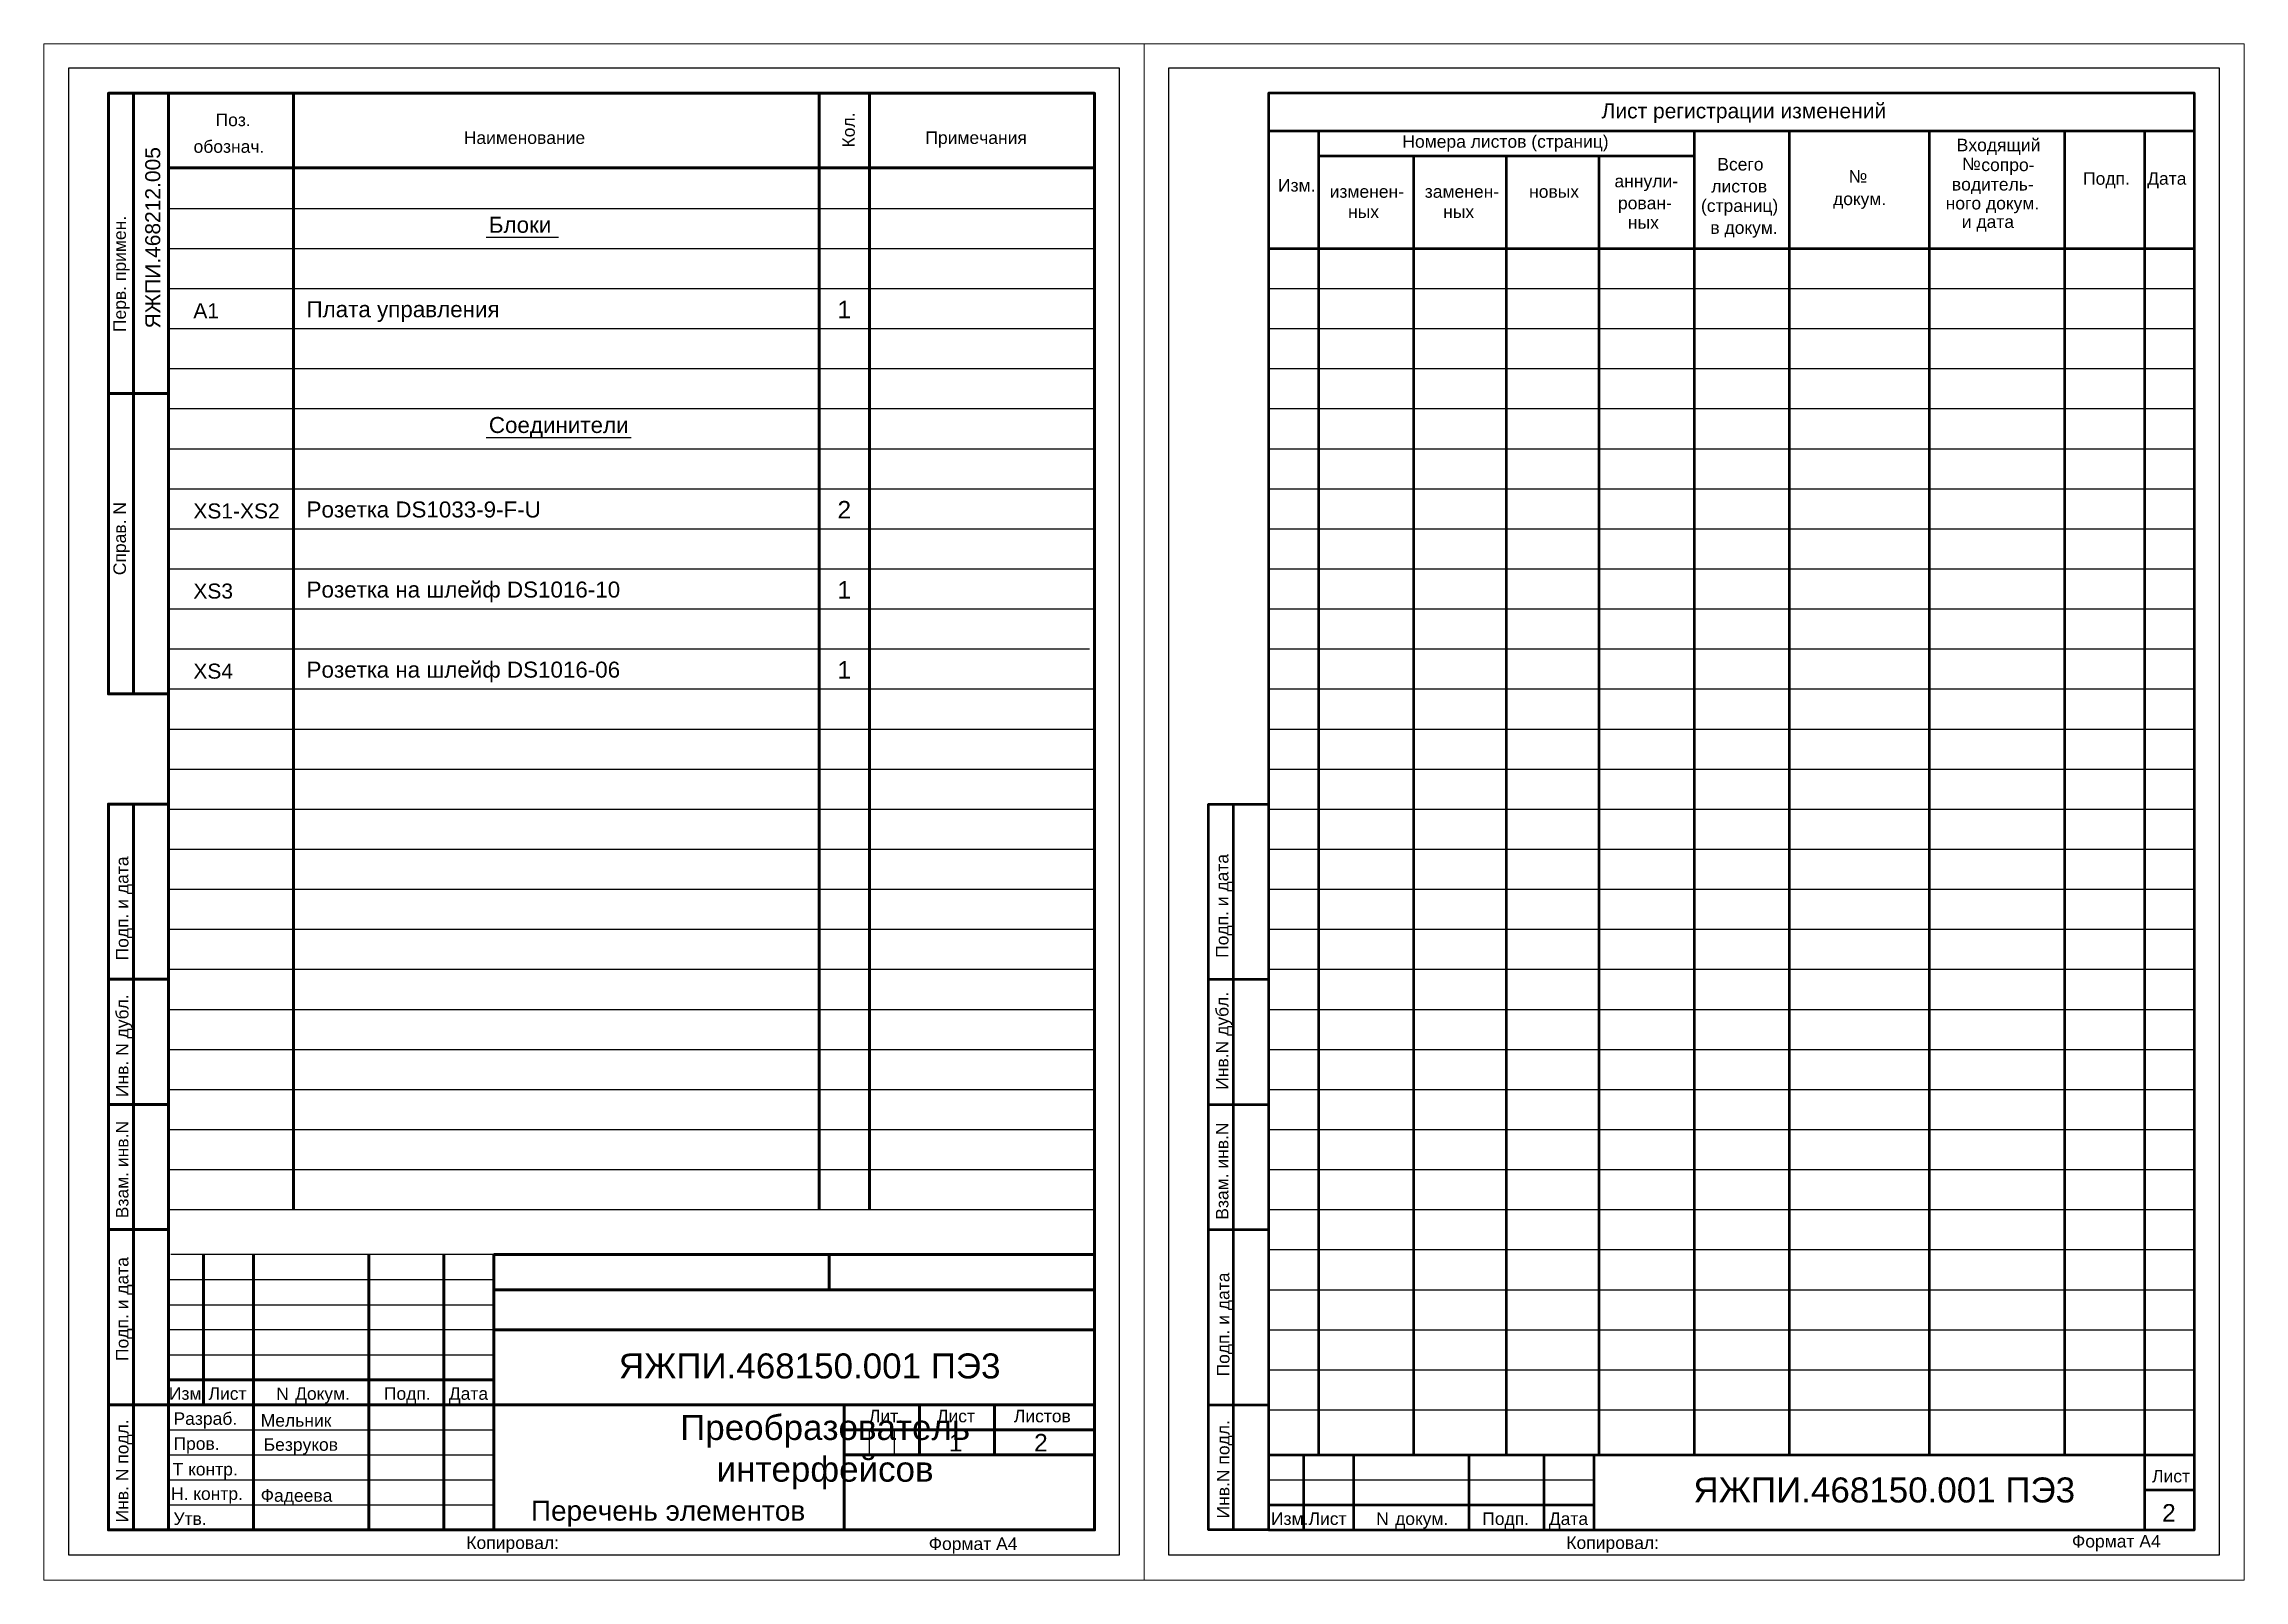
# Model space of a CAD drawing. Header units: millimetres. Extents: x 616 to 3040, y 265 to 2725.
# Drawn here: x 1938.3 to 2377.8, y 1787.2 to 2094.1 of the extents above; entities that cross this region are included whole.
import ezdxf

# ---------------------------------------------------------------- set-up
doc = ezdxf.new("R2010")
doc.units = ezdxf.units.MM
for name, color, linetype in [('3', 3, 'Continuous'), ('Text', 140, 'Continuous'), ('TONK', 7, 'Continuous'), ('Wire', 6, 'Continuous')]:
    doc.layers.add(name, color=color, linetype=linetype)
for name, color, linetype, lineweight in [('Gate', 60, 'Continuous', 35), ('OSN', 7, 'Continuous', 60), ('КА тонкая', 7, 'Continuous', 15)]:
    doc.layers.add(name, color=color, linetype=linetype, lineweight=lineweight)
doc.styles.get("Standard").update_dxf_attribs({"font": 'arial.ttf'})

msp = doc.modelspace()

# ---------------------------------------------------------------- texts
at = {"layer": 'Text', "color": 0, "attachment_point": 1}
for s, insert, char_height in [('ЯЖПИ.468150.001 ПЭ3', (2053.14687, 1832.4839), 5), ('\\pxqc;Преобразователь\\Pинтерфейсов', (2065.39105, 1820.19351), 5), ('ЯЖПИ.468150.001 ПЭ3', (2267.79983, 1807.70357), 5), ('Перечень элементов ', (2035.59367, 1803.06757), 4)]:
    msp.add_mtext(s, dxfattribs=dict(at, insert=insert, char_height=char_height))
at = {"layer": 'TONK'}
for s, height, p in [('Поз.', 2.5, (1972.59973, 2077.65511)), ('Лист регистрации изменений', 3, (2249.46389, 2079.21356)), ('обознач.', 2.5, (1968.20369, 2072.33271)), ('Наименование', 2.5, (2022.17893, 2074.10386)), ('Примечания', 2.5, (2114.38077, 2074.10386)), ('Номера листов (страниц)', 2.5, (2209.6579, 2073.34452)), ('Входящий', 2.5, (2320.39137, 2072.64243)), ('Всего', 2.5, (2272.56842, 2068.79123)), ('сопро-', 2.5, (2325.30674, 2068.67909)), ('Изм.', 2.5, (2184.82033, 2064.58212)), ('аннули-', 2.5, (2252.02907, 2065.43265)), ('листов', 2.5, (2271.38601, 2064.40827)), ('водитель-', 2.5, (2319.42213, 2064.79298)), ('Подп.', 2.5, (2345.62938, 2065.95189)), ('Дата', 2.5, (2358.43892, 2065.95189)), ('изменен-', 2.5, (2195.1368, 2063.34653)), ('ных', 2.5, (2198.81677, 2059.29881)), ('заменен-', 2.5, (2214.1368, 2063.34653)), ('ных', 2.5, (2217.81677, 2059.29881)), ('новых', 2.5, (2234.97307, 2063.34653)), ('рован-', 2.5, (2252.72628, 2061.04969)), ('(страниц)', 2.5, (2269.30851, 2060.5191)), ('докум.', 2.5, (2295.68795, 2061.88145)), ('ного докум.', 2.5, (2318.18518, 2061.01109)), ('Блоки', 3.2, (2027.19106, 2056.36003)), ('ных', 2.5, (2254.71747, 2057.16052)), ('в докум.', 2.5, (2271.18496, 2056.13614)), ('и дата', 2.5, (2321.40123, 2057.32114)), ('A1', 3, (1968.16502, 2039.28218)), ('Плата управления', 3.2, (1990.77442, 2039.4807)), ('1', 3.5, (2096.82507, 2039.28218)), ('Соединители', 3.2, (2027.19106, 2016.36003)), ('XS1-XS2', 3, (1968.16502, 1999.28218)), ('Розетка DS1033-9-F-U', 3.2, (1990.77442, 1999.4807)), ('2', 3.5, (2096.82507, 1999.28218)), ('XS3', 3, (1968.16502, 1983.28218)), ('Розетка на шлейф DS1016-10', 3.2, (1990.77442, 1983.4807)), ('1', 3.5, (2096.82507, 1983.28218)), ('XS4', 3, (1968.16502, 1967.28218)), ('Розетка на шлейф DS1016-06', 3.2, (1990.77442, 1967.4807)), ('1', 3.5, (2096.82507, 1967.28218)), ('Изм.', 2.5, (1963.27744, 1823.21797)), ('Лист          Докум.       Подп.', 2.5, (1971.19068, 1823.21797)), ('N', 2.5, (1984.69068, 1823.17227)), ('Дата', 2.5, (2019.19068, 1823.21797)), ('Разраб.', 2.5, (1964.19068, 1818.21797)), ('Мельник ', 2.5, (1981.61587, 1817.84795)), ('   Лит.       Лист        Листов', 2.5, (2100.19068, 1818.71797)), ('Пров.', 2.5, (1964.19068, 1813.21797)), ('Безруков', 2.5, (1982.20478, 1813.02269)), ('1', 3.5, (2119.08412, 1812.90323)), ('2', 3.5, (2136.10072, 1812.90323)), ('Т контр.', 2.5, (1964.01995, 1808.09851)), ('Лист', 2.5, (2359.41568, 1806.71797)), ('Н. контр.', 2.5, (1963.69068, 1803.21797)), ('Фадеева', 2.5, (1981.61587, 1802.84795)), ('2', 3.5, (2361.42052, 1798.88336)), ('Утв.', 2.5, (1964.19068, 1798.21797)), ('Изм.', 2.5, (2183.41568, 1798.21797)), ('Лист          докум.       Подп.', 2.5, (2190.91568, 1798.21797)), ('N', 2.5, (2204.41568, 1798.21797)), ('Дата', 2.5, (2238.91568, 1798.21797)), ('Копировал:', 2.5, (2022.69068, 1793.41797)), ('                                                  Формат A4', 2.5, (2066.54226, 1793.21797)), ('Копировал:', 2.5, (2242.41568, 1793.41797)), ('Формат A4', 2.5, (2343.41568, 1793.71797))]:
    msp.add_text(s, height=height, dxfattribs=at).set_placement(p)
for s, height, p in [('Кол.', 2.5, (2100.27205, 2073.3976)), ('ЯЖПИ.468212.005', 3, (1961.54703, 2037.25012)), ('Справ. N                                   Перв. примен.', 2.5, (1954.69068, 1987.94926)), (' Инв. N дубл.       Подп. и дата', 2.5, (1955.19068, 1882.71797)), ('  Инв.N дубл.       Подп. и дата', 2.5, (2174.91568, 1883.21797)), ('Инв. N подл.            Подп. и дата        Взам. инв.N', 2.5, (1955.19068, 1798.71797)), (' Взам. инв.N', 2.5, (2174.91568, 1858.21797)), ('Инв.N подл.         Подп. и дата', 2.5, (2175.11568, 1799.51797))]:
    msp.add_text(s, height=height, rotation=90, dxfattribs=at).set_placement(p)
at = {"layer": 'TONK', "char_height": 2.5, "attachment_point": 5}
for insert in [(2323.33188, 2070.13583), (2300.66417, 2067.62769)]:
    msp.add_mtext('\\A1;№', dxfattribs=dict(at, insert=insert))

# ---------------------------------------------------------------- blocks, each defined once
blk = doc.blocks.new('LRG')
at = {"layer": 'OSN', "lineweight": 50}
for p, q in [((20, 20), (85, 20)), ((27, 20), (27, 5)), ((37, 20), (37, 5)), ((60, 20), (60, 5)), ((75, 20), (75, 5)), ((85, 20), (85, 5)), ((85, 20), (205, 20)), ((195, 20), (195, 5)), ((20, 10), (85, 10)), ((195, 13), (205, 13))]:
    blk.add_line(p, q, dxfattribs=at)
for points in [[(20, 5), (205, 5), (205, 292), (20, 292), (20, 5)], [(20, 5), (8, 5), (8, 150), (20, 150)], [(13, 5), (13, 150)], [(8, 115), (20, 115)], [(8, 90), (20, 90)], [(8, 65), (20, 65)], [(8, 30), (20, 30)]]:
    blk.add_lwpolyline(points, dxfattribs=at)
at = {"layer": 'TONK'}
for p, q in [((210, 297), (0, 297)), ((0, 297), (0, 0)), ((210, 0), (210, 297)), ((20, 253), (205, 253)), ((20, 245), (205, 245)), ((20, 237), (205, 237)), ((20, 229), (205, 229)), ((20, 221), (205, 221)), ((20, 213), (205, 213)), ((20, 205), (205, 205)), ((20, 197), (205, 197)), ((20, 189), (205, 189)), ((20, 181), (205, 181)), ((20, 173), (205, 173)), ((20, 165), (205, 165)), ((20, 157), (205, 157)), ((20, 149), (205, 149)), ((20, 141), (205, 141)), ((20, 133), (205, 133)), ((20, 125), (205, 125)), ((20, 117), (205, 117)), ((20, 109), (205, 109)), ((20, 101), (205, 101)), ((20, 93), (205, 93)), ((20, 85), (205, 85)), ((20, 77), (205, 77)), ((20, 69), (205, 69)), ((20, 61), (205, 61)), ((20, 53), (205, 53)), ((20, 45), (205, 45)), ((20, 37), (205, 37)), ((20, 29), (205, 29)), ((20, 15), (85, 15)), ((0, 0), (210, 0))]:
    blk.add_line(p, q, dxfattribs=at)
at = {"layer": 'TONK', "lineweight": 50}
for p, q in [((30, 284.5), (30, 20)), ((105, 284.5), (105, 20)), ((124, 284.5), (124, 20)), ((152, 284.5), (152, 20)), ((179, 284.5), (179, 20)), ((195, 284.5), (195, 20)), ((30, 279.5), (105, 279.5)), ((49, 279.5), (49, 20)), ((67.5, 279.5), (67.5, 20)), ((86, 279.5), (86, 20)), ((20, 261), (205, 261))]:
    blk.add_line(p, q, dxfattribs=at)
blk.add_lwpolyline([(20, 284.5), (205, 284.5)], dxfattribs=at)

# ---------------------------------------------------------------- linework, layer by layer
at = {"layer": '3', "color": 0}
for p, q in [((1963.19068, 2053.21797), (2148.19068, 2053.21797)), ((2026.65366, 2055.46537), (2041.09384, 2055.46537)), ((1963.19068, 2045.21797), (2148.19068, 2045.21797)), ((1963.19068, 2037.21797), (2148.19068, 2037.21797)), ((1963.19068, 2029.21797), (2148.19068, 2029.21797)), ((1963.19068, 2021.21797), (2148.19068, 2021.21797)), ((1963.19068, 2013.21797), (2148.19068, 2013.21797)), ((2026.65366, 2015.46537), (2055.59106, 2015.46537)), ((1963.19068, 2005.21797), (2148.19068, 2005.21797)), ((1963.19068, 1997.21797), (2148.19068, 1997.21797)), ((1963.19068, 1989.21797), (2148.19068, 1989.21797)), ((1963.19068, 1981.21797), (2148.19068, 1981.21797)), ((1963.19068, 1973.21797), (2147.19068, 1973.21797)), ((1963.19068, 1965.21797), (2148.19068, 1965.21797)), ((1963.19068, 1957.21797), (2148.19068, 1957.21797)), ((1963.19068, 1949.21797), (2148.19068, 1949.21797)), ((1963.19068, 1941.21797), (2148.19068, 1941.21797)), ((1963.19068, 1933.21797), (2148.19068, 1933.21797)), ((1963.19068, 1925.21797), (2148.19068, 1925.21797)), ((1963.19068, 1917.21797), (2148.19068, 1917.21797)), ((1963.19068, 1909.21797), (2148.19068, 1909.21797)), ((1963.19068, 1901.21797), (2148.19068, 1901.21797)), ((1963.19068, 1893.21797), (2148.19068, 1893.21797)), ((1963.19068, 1885.21797), (2148.19068, 1885.21797)), ((1963.19068, 1877.21797), (2148.19068, 1877.21797)), ((1963.19068, 1869.21797), (2148.19068, 1869.21797)), ((1963.19068, 1861.21797), (2148.19068, 1861.21797))]:
    msp.add_line(p, q, dxfattribs=at)
at = {"layer": 'Gate', "color": 0, "lineweight": 60}
for p, q in [((1963.19068, 2084.21797), (1951.19068, 2084.21797)), ((2148.19068, 2084.21797), (1963.19068, 2084.21797)), ((1988.19068, 1861.21797), (1988.19068, 2084.21797)), ((2093.19068, 1861.21797), (2093.19068, 2084.21797)), ((2103.19068, 1861.21797), (2103.19068, 2084.21797)), ((1963.19068, 2069.31797), (2148.09068, 2069.31797))]:
    msp.add_line(p, q, dxfattribs=at)
at = {"layer": 'OSN'}
for p, q in [((1956.19068, 2084.21797), (1956.19068, 1964.21797)), ((1970.19068, 1852.21797), (1970.19068, 1822.21797)), ((2095.19068, 1852.21797), (2095.19068, 1845.21797)), ((2028.19068, 1845.21797), (2148.19068, 1845.21797)), ((2028.19068, 1837.21797), (2148.19068, 1837.21797)), ((1963.19068, 1827.21797), (2028.19068, 1827.21797)), ((1963.19068, 1822.21797), (2148.19068, 1822.21797)), ((2098.19068, 1822.21797), (2098.19068, 1812.21797)), ((2113.19068, 1812.21797), (2113.19068, 1822.21797)), ((2128.19068, 1812.21797), (2128.19068, 1822.21797)), ((2098.19068, 1817.21797), (2148.19068, 1817.21797)), ((2098.19068, 1812.21797), (2098.19068, 1797.21797)), ((2098.19068, 1812.21797), (2148.19068, 1812.21797))]:
    msp.add_line(p, q, dxfattribs=at)
for points in [[(1963.19068, 2084.21797), (1951.19068, 2084.21797), (1951.19068, 1964.21797), (1963.19068, 1964.21797)], [(1963.19068, 1797.21797), (2148.19068, 1797.21797), (2148.19068, 2084.21797), (1963.19068, 2084.21797), (1963.19068, 1797.21797)], [(1951.19068, 2024.21797), (1963.19068, 2024.21797)], [(1963.19068, 1797.21797), (1951.19068, 1797.21797), (1951.19068, 1942.21797), (1963.19068, 1942.21797)], [(1956.19068, 1797.21797), (1956.19068, 1942.21797)], [(1951.19068, 1907.21797), (1963.19068, 1907.21797)], [(1951.19068, 1882.21797), (1963.19068, 1882.21797)], [(1951.19068, 1857.21797), (1963.19068, 1857.21797)], [(1980.19068, 1797.21797), (1980.19068, 1852.21797)], [(2003.19068, 1797.21797), (2003.19068, 1852.21797)], [(2018.19068, 1797.21797), (2018.19068, 1852.21797)], [(2028.19068, 1797.21797), (2028.19068, 1852.21797)], [(2028.19068, 1852.21797), (2148.19068, 1852.21797)], [(1951.19068, 1822.21797), (1963.19068, 1822.21797)]]:
    msp.add_lwpolyline(points, dxfattribs=at)
at = {"layer": 'TONK'}
for p, q in [((2028.19068, 1852.21797), (1963.69068, 1852.21797)), ((1963.19068, 1847.21797), (2028.19068, 1847.21797)), ((1963.19068, 1842.21797), (2028.19068, 1842.21797)), ((2028.19068, 1837.21797), (1963.19068, 1837.21797)), ((1963.19068, 1832.21797), (2028.19068, 1832.21797)), ((1963.19068, 1817.21797), (2028.19068, 1817.21797)), ((2103.19068, 1812.21797), (2103.19068, 1817.21797)), ((2108.19068, 1812.21797), (2108.19068, 1817.21797)), ((1963.19068, 1812.21797), (2028.19068, 1812.21797)), ((1963.19068, 1807.21797), (2028.19068, 1807.21797)), ((1963.19068, 1802.21797), (2028.19068, 1802.21797))]:
    msp.add_line(p, q, dxfattribs=at)
at = {"layer": 'Wire', "color": 0}
for p, q in [((1943.19068, 2089.21797), (1943.19068, 1792.21797)), ((2153.19068, 2089.21797), (1943.19068, 2089.21797)), ((2153.19068, 1792.21797), (2153.19068, 2089.21797)), ((1963.19068, 2061.21797), (2148.19068, 2061.21797)), ((1943.19068, 1792.21797), (2153.19068, 1792.21797))]:
    msp.add_line(p, q, dxfattribs=at)
at = {"layer": 'Wire', "color": 0, "lineweight": -2}
msp.add_line((2148.09068, 2069.31797), (2121.09068, 2069.31797), dxfattribs=at)
at = {"layer": 'КА тонкая', "ltscale": 20}
for p, q in [((1938.32818, 1787.21797), (1938.32818, 2094.06826)), ((2158.05318, 2094.06826), (1938.32818, 2094.06826)), ((2158.05318, 1787.21797), (2158.05318, 2094.06826)), ((2158.05318, 1787.21797), (2158.05318, 2094.06826)), ((2158.05318, 1787.21797), (2158.05318, 2094.06826)), ((2158.05318, 1787.21797), (2158.05318, 2094.06826)), ((2377.77818, 2094.06826), (2158.05318, 2094.06826)), ((2377.77818, 1787.21797), (2377.77818, 2094.06826)), ((2158.05318, 1787.21797), (1938.32818, 1787.21797)), ((2377.77818, 1787.21797), (2158.05318, 1787.21797))]:
    msp.add_line(p, q, dxfattribs=at)

# ---------------------------------------------------------------- block references
at = {"layer": 'OSN', "linetype": 'ByBlock', "lineweight": 40}
msp.add_blockref('LRG', (2162.91568, 1792.21797), dxfattribs=at)

msp.set_redraw_order([(e.dxf.handle, doc.entitydb.next_handle()) for e in msp.query("TEXT MTEXT ATTDEF DIMENSION ARC_DIMENSION")])  # texts and dimensions are drawn at this point

doc.saveas('drawing.dxf')
